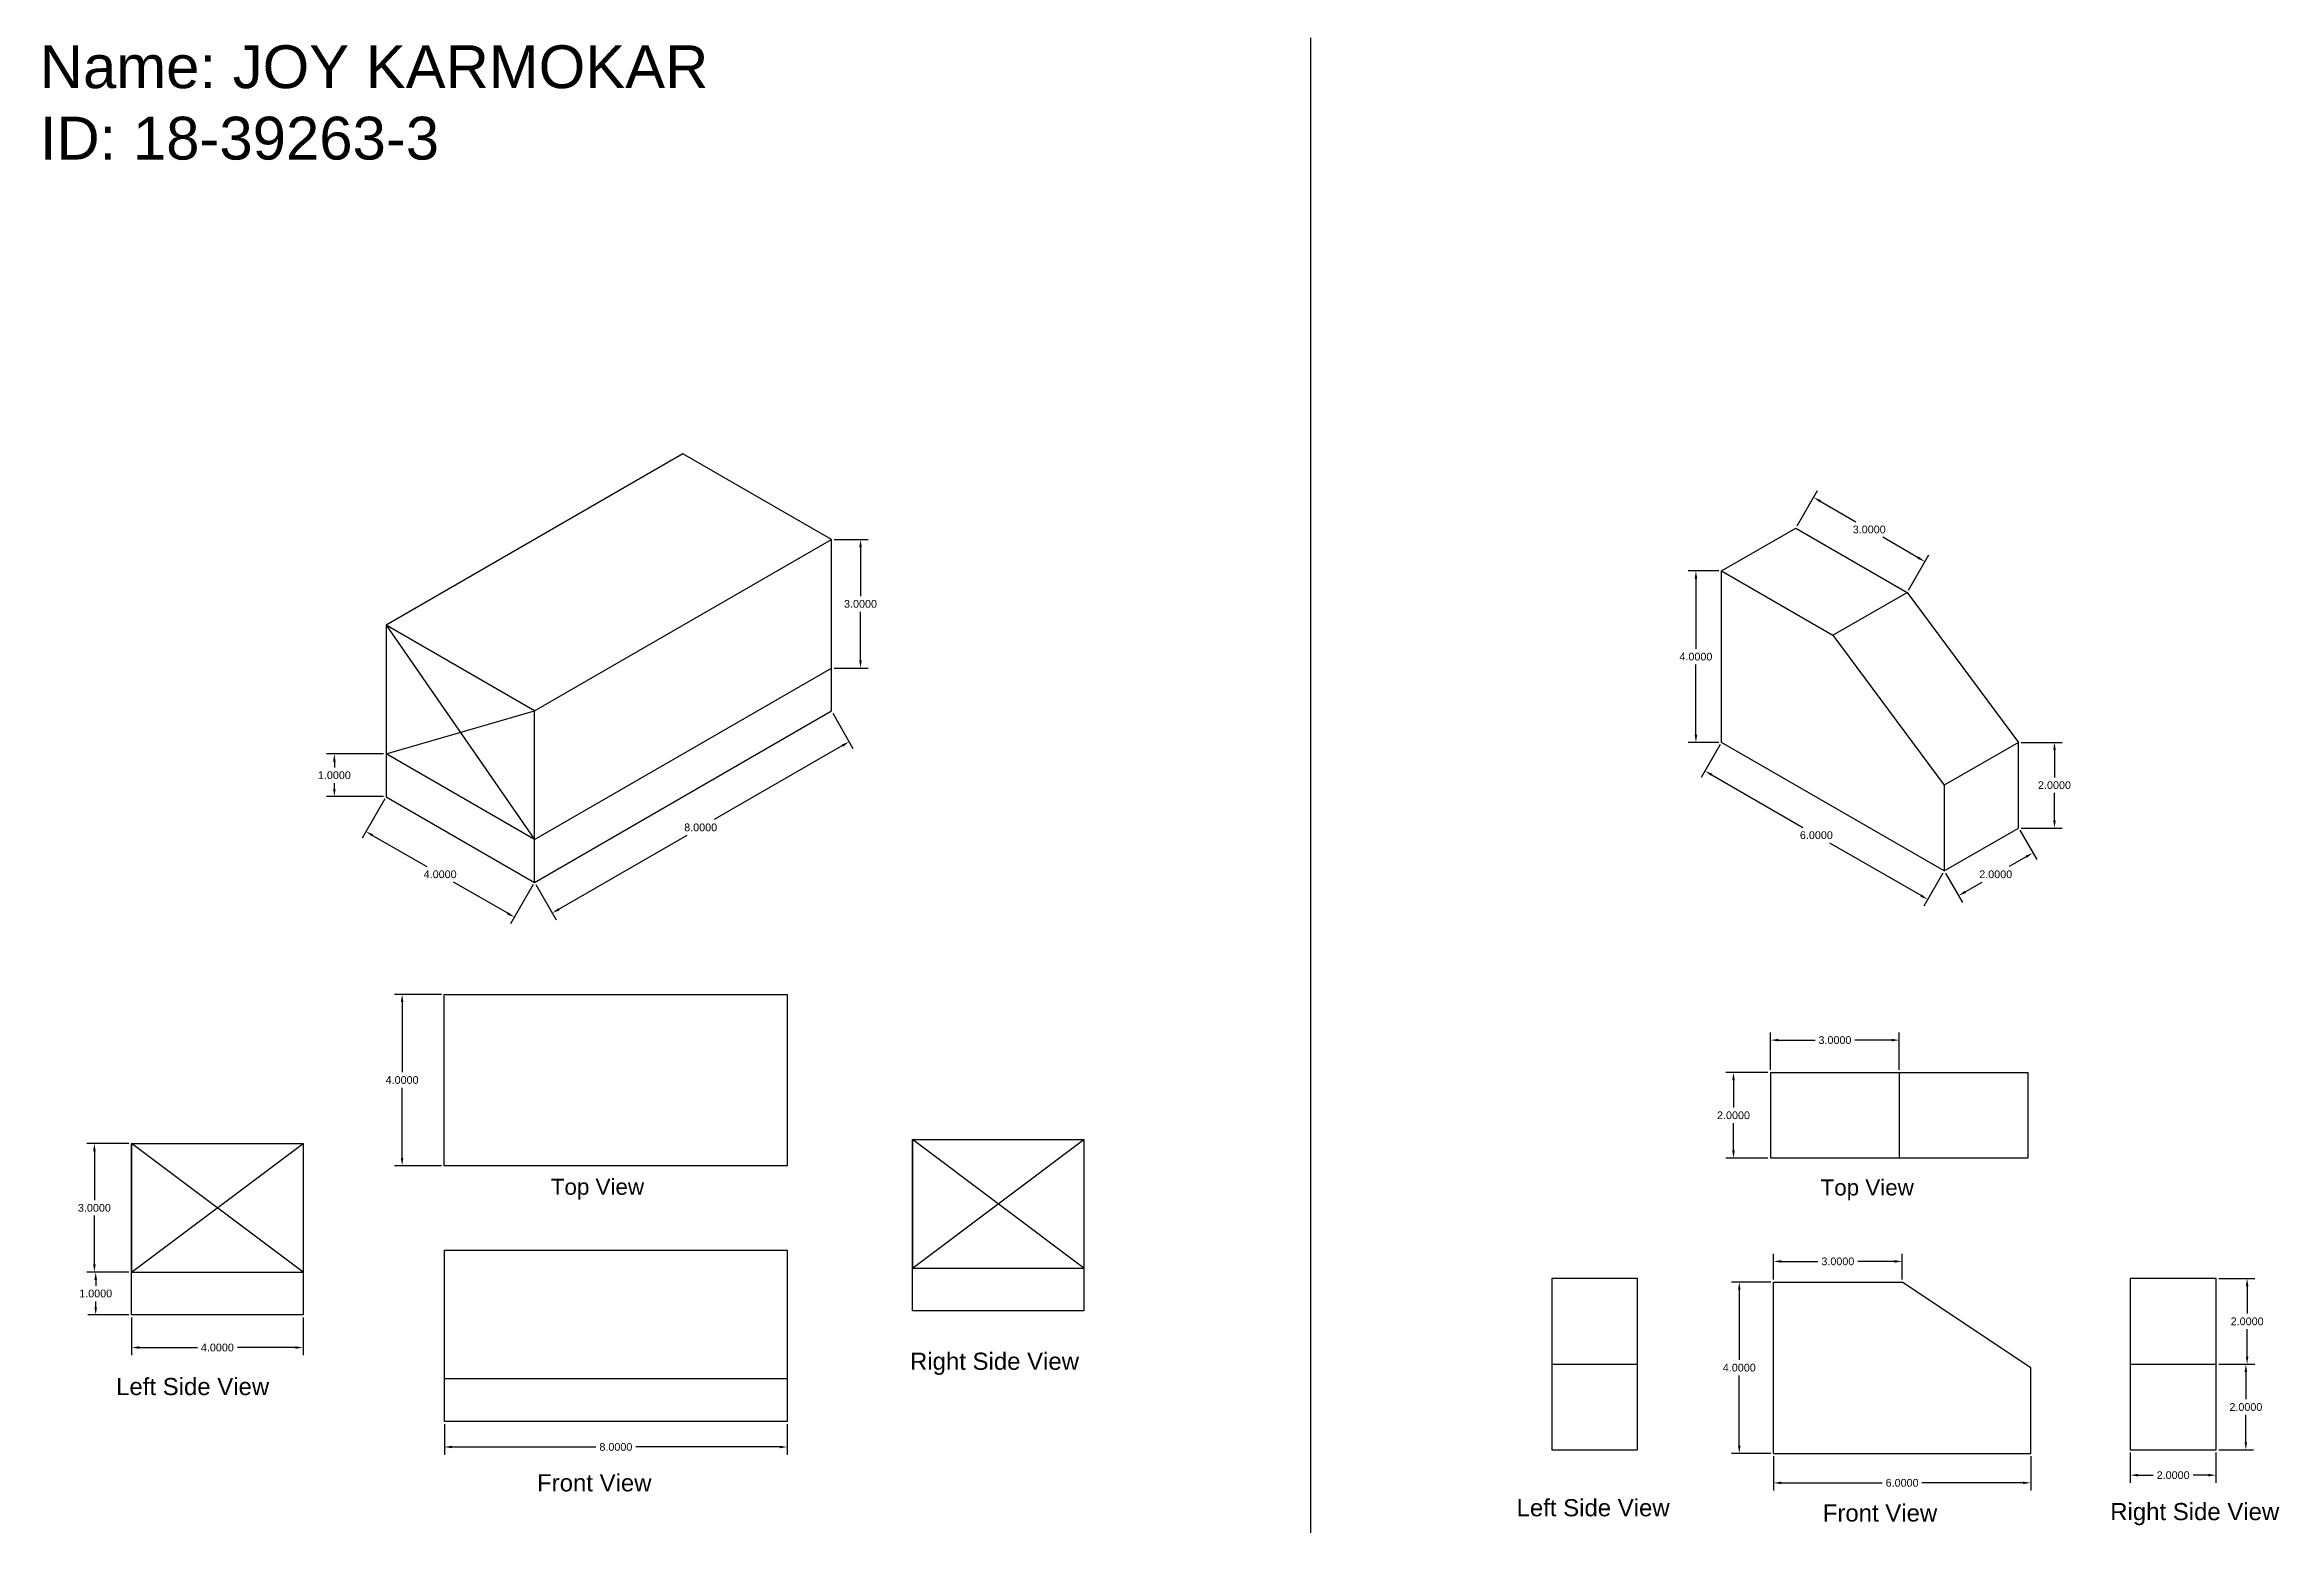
# Model space of a CAD drawing. Header units: inches. Extents: x 6 to 168, y 1 to 50.
# Drawn here: x 6.2 to 58.3, y 15.2 to 49.8 of the extents above; entities that cross this region are included whole.
import ezdxf

# ---------------------------------------------------------------- set-up
doc = ezdxf.new("R2010")
doc.units = ezdxf.units.IN
doc.header["$MEASUREMENT"] = 0
doc.styles.get("Standard").update_dxf_attribs({"font": 'arial.ttf'})
doc.dimstyles.get("Standard").update_dxf_attribs({"dimtxt": 0.18, "dimasz": 0.18, "dimexe": 0.18, "dimexo": 0.0625, "dimgap": 0.09, "dimtad": 0, "dimtih": 1, "dimtoh": 1, "dimdec": 4, "dimzin": 0, "dimdsep": 46, "dimtxsty": 'Standard', "dimcen": 0.09, "dimadec": 0, "dimazin": 0, "dimtfac": 1, "dimtdec": 4, "dimtofl": 0, "dimtmove": 0, "dimatfit": 3, "dimfxl": 1, "dimtolj": 1, "dimtzin": 0, "dimarcsym": 0})

msp = doc.modelspace()

# ---------------------------------------------------------------- texts
at = {"attachment_point": 1}
for s, width, gutter_width, heights, insert, char_height in [('Name: JOY KARMOKAR\\PID: 18-39263-3', 16.6875303, 1, [4.95582], (6.06597, 49.76902), 1), ('\\pt4.85909;Top View', 4.9503156, 0.74755, [0], (17.99074, 23.31032), 0.3737761), ('\\pt4.85909;Top View', 4.9503156, 0.74755, [0], (47.62078, 23.29448), 0.3737761), ('\\pt4.8;Right Side View', 5.3168655, 1, [0], (26.37266, 19.25098), 0.4), ('\\pt4.8;Left Side View', 5.3168655, 1, [0], (7.84702, 18.66026), 0.4), ('\\pt4.8;Front View', 5.3168655, 1, [0], (17.67041, 16.41341), 0.4), ('\\pt4.8;Left Side View', 5.3168655, 1, [0], (40.52765, 15.83125), 0.4), ('\\pt4.8;Front View', 5.3168655, 1, [0], (47.67263, 15.70878), 0.4), ('\\pt4.8;Right Side View', 5.3168655, 1, [0], (54.37999, 15.74113), 0.4)]:
    msp.add_mtext_dynamic_manual_height_columns(s, width=width, gutter_width=gutter_width, heights=heights, dxfattribs=dict(at, insert=insert, char_height=char_height))

# ---------------------------------------------------------------- blocks, each defined once
blk = doc.blocks.new('*D1')
at = {"color": 0, "lineweight": -2, "transparency": 16777216}
for p, q in [((24.6, 38.23), (25.398, 38.23)), ((25.218, 38.05), (25.218, 36.912)), ((25.218, 35.41), (25.218, 36.548)), ((24.6, 35.23), (25.398, 35.23))]:
    blk.add_line(p, q, dxfattribs=at)
at = {"color": 0, "transparency": 16777216}
for points in [[(25.188, 38.05), (25.248, 38.05), (25.218, 38.23)], [(25.188, 35.41), (25.248, 35.41), (25.218, 35.23)]]:
    blk.add_solid(points, dxfattribs=at)
at = {"layer": 'Defpoints', "color": 0, "transparency": 16777216}
for p in [(24.538, 38.23), (24.538, 35.23), (25.218, 35.23)]:
    blk.add_point(p, dxfattribs=at)
at = {"color": 0, "transparency": 16777216, "insert": (25.218, 36.73), "char_height": 0.18, "attachment_point": 5}
blk.add_mtext('\\A1;3.0000', dxfattribs=at)
blk = doc.blocks.new('*D2')
at = {"color": 0, "lineweight": -2, "transparency": 16777216}
for p, q in [((14.083, 33.23), (12.76, 33.23)), ((12.94, 33.05), (12.94, 32.912)), ((12.94, 32.41), (12.94, 32.548)), ((14.083, 32.23), (12.76, 32.23))]:
    blk.add_line(p, q, dxfattribs=at)
at = {"color": 0, "transparency": 16777216}
for points in [[(12.91, 33.05), (12.97, 33.05), (12.94, 33.23)], [(12.91, 32.41), (12.97, 32.41), (12.94, 32.23)]]:
    blk.add_solid(points, dxfattribs=at)
at = {"layer": 'Defpoints', "color": 0, "transparency": 16777216}
for p in [(14.146, 33.23), (12.94, 32.23), (14.146, 32.23)]:
    blk.add_point(p, dxfattribs=at)
at = {"color": 0, "transparency": 16777216, "insert": (12.94, 32.73), "char_height": 0.18, "attachment_point": 5}
blk.add_mtext('\\A1;1.0000', dxfattribs=at)
blk = doc.blocks.new('*D3')
at = {"color": 0, "lineweight": -2, "transparency": 16777216}
for p, q in [((24.569, 34.176), (25.042, 33.356)), ((24.797, 33.422), (21.803, 31.694)), ((18.18, 29.602), (21.173, 31.33)), ((17.641, 30.176), (18.114, 29.356))]:
    blk.add_line(p, q, dxfattribs=at)
at = {"color": 0, "transparency": 16777216}
for points in [[(24.782, 33.448), (24.812, 33.396), (24.952, 33.512)], [(18.165, 29.628), (18.195, 29.576), (18.024, 29.512)]]:
    blk.add_solid(points, dxfattribs=at)
at = {"layer": 'Defpoints', "color": 0, "transparency": 16777216}
for p in [(24.538, 34.23), (17.61, 30.23), (18.024, 29.512)]:
    blk.add_point(p, dxfattribs=at)
at = {"color": 0, "transparency": 16777216, "insert": (21.488, 31.512), "char_height": 0.18, "attachment_point": 5}
blk.add_mtext('\\A1;8.0000', dxfattribs=at)
blk = doc.blocks.new('*D4')
at = {"color": 0, "lineweight": -2, "transparency": 16777216}
for p, q in [((14.114, 32.176), (13.587, 31.261)), ((13.832, 31.327), (15.094, 30.599)), ((16.985, 29.507), (15.724, 30.235)), ((17.578, 30.176), (17.051, 29.261))]:
    blk.add_line(p, q, dxfattribs=at)
at = {"color": 0, "transparency": 16777216}
for points in [[(13.847, 31.353), (13.817, 31.301), (13.677, 31.417)], [(17, 29.533), (16.97, 29.481), (17.141, 29.417)]]:
    blk.add_solid(points, dxfattribs=at)
at = {"layer": 'Defpoints', "color": 0, "transparency": 16777216}
for p in [(14.146, 32.23), (17.61, 30.23), (17.141, 29.417)]:
    blk.add_point(p, dxfattribs=at)
at = {"color": 0, "transparency": 16777216, "insert": (15.409, 30.417), "char_height": 0.18, "attachment_point": 5}
blk.add_mtext('\\A1;4.0000', dxfattribs=at)
blk = doc.blocks.new('*D45')
at = {"color": 0, "lineweight": -2, "transparency": 16777216}
for p, q in [((15.443, 27.615), (14.341, 27.615)), ((14.521, 27.435), (14.521, 25.796)), ((14.521, 23.795), (14.521, 25.433)), ((15.443, 23.615), (14.341, 23.615))]:
    blk.add_line(p, q, dxfattribs=at)
at = {"color": 0, "transparency": 16777216}
for points in [[(14.491, 27.435), (14.551, 27.435), (14.521, 27.615)], [(14.491, 23.795), (14.551, 23.795), (14.521, 23.615)]]:
    blk.add_solid(points, dxfattribs=at)
at = {"layer": 'Defpoints', "color": 0, "transparency": 16777216}
for p in [(14.521, 27.615), (15.506, 27.615), (15.506, 23.615)]:
    blk.add_point(p, dxfattribs=at)
at = {"color": 0, "transparency": 16777216, "insert": (14.521, 25.615), "char_height": 0.18, "attachment_point": 5}
blk.add_mtext('\\A1;4.0000', dxfattribs=at)
blk = doc.blocks.new('*D46')
at = {"color": 0, "lineweight": -2, "transparency": 16777216}
for p, q in [((15.509, 17.582), (15.509, 16.869)), ((23.509, 17.582), (23.509, 16.869)), ((15.689, 17.049), (19.045, 17.049)), ((23.329, 17.049), (19.972, 17.049))]:
    blk.add_line(p, q, dxfattribs=at)
at = {"color": 0, "transparency": 16777216}
for points in [[(15.689, 17.079), (15.689, 17.019), (15.509, 17.049)], [(23.329, 17.079), (23.329, 17.019), (23.509, 17.049)]]:
    blk.add_solid(points, dxfattribs=at)
at = {"layer": 'Defpoints', "color": 0, "transparency": 16777216}
for p in [(15.509, 17.644), (23.509, 17.644), (15.509, 17.049)]:
    blk.add_point(p, dxfattribs=at)
at = {"color": 0, "transparency": 16777216, "insert": (19.509, 17.049), "char_height": 0.18, "attachment_point": 5}
blk.add_mtext('\\A1;8.0000', dxfattribs=at)
blk = doc.blocks.new('*D47')
at = {"color": 0, "lineweight": -2, "transparency": 16777216}
for p, q in [((8.147, 24.131), (7.161, 24.131)), ((7.341, 23.951), (7.341, 22.813)), ((7.341, 21.311), (7.341, 22.449)), ((8.147, 21.131), (7.161, 21.131))]:
    blk.add_line(p, q, dxfattribs=at)
at = {"color": 0, "transparency": 16777216}
for points in [[(7.311, 23.951), (7.371, 23.951), (7.341, 24.131)], [(7.311, 21.311), (7.371, 21.311), (7.341, 21.131)]]:
    blk.add_solid(points, dxfattribs=at)
at = {"layer": 'Defpoints', "color": 0, "transparency": 16777216}
for p in [(8.21, 24.131), (7.341, 21.131), (8.21, 21.131)]:
    blk.add_point(p, dxfattribs=at)
at = {"color": 0, "transparency": 16777216, "insert": (7.341, 22.631), "char_height": 0.18, "attachment_point": 5}
blk.add_mtext('\\A1;3.0000', dxfattribs=at)
blk = doc.blocks.new('*D48')
at = {"color": 0, "lineweight": -2, "transparency": 16777216}
for p, q in [((8.147, 21.131), (7.191, 21.131)), ((7.371, 20.951), (7.371, 20.813)), ((7.371, 20.311), (7.371, 20.449)), ((8.147, 20.131), (7.191, 20.131))]:
    blk.add_line(p, q, dxfattribs=at)
at = {"color": 0, "transparency": 16777216}
for points in [[(7.341, 20.951), (7.401, 20.951), (7.371, 21.131)], [(7.341, 20.311), (7.401, 20.311), (7.371, 20.131)]]:
    blk.add_solid(points, dxfattribs=at)
at = {"layer": 'Defpoints', "color": 0, "transparency": 16777216}
for p in [(7.371, 21.131), (8.21, 21.131), (8.21, 20.131)]:
    blk.add_point(p, dxfattribs=at)
at = {"color": 0, "transparency": 16777216, "insert": (7.371, 20.631), "char_height": 0.18, "attachment_point": 5}
blk.add_mtext('\\A1;1.0000', dxfattribs=at)
blk = doc.blocks.new('*D49')
at = {"color": 0, "lineweight": -2, "transparency": 16777216}
for p, q in [((8.21, 20.069), (8.21, 19.19)), ((12.21, 20.069), (12.21, 19.19)), ((8.39, 19.37), (9.743, 19.37)), ((12.03, 19.37), (10.676, 19.37))]:
    blk.add_line(p, q, dxfattribs=at)
at = {"color": 0, "transparency": 16777216}
for points in [[(8.39, 19.4), (8.39, 19.34), (8.21, 19.37)], [(12.03, 19.4), (12.03, 19.34), (12.21, 19.37)]]:
    blk.add_solid(points, dxfattribs=at)
at = {"layer": 'Defpoints', "color": 0, "transparency": 16777216}
for p in [(8.21, 20.131), (12.21, 20.131), (8.21, 19.37)]:
    blk.add_point(p, dxfattribs=at)
at = {"color": 0, "transparency": 16777216, "insert": (10.21, 19.37), "char_height": 0.18, "attachment_point": 5}
blk.add_mtext('\\A1;4.0000', dxfattribs=at)
blk = doc.blocks.new('*D14')
at = {"color": 0, "lineweight": -2, "transparency": 16777216}
for p, q in [((47.074, 38.552), (47.547, 39.373)), ((47.613, 39.127), (48.441, 38.649)), ((49.9, 37.807), (49.072, 38.285)), ((49.672, 37.052), (50.146, 37.873))]:
    blk.add_line(p, q, dxfattribs=at)
at = {"color": 0, "transparency": 16777216}
for points in [[(47.628, 39.153), (47.598, 39.101), (47.457, 39.217)], [(49.915, 37.833), (49.885, 37.781), (50.056, 37.717)]]:
    blk.add_solid(points, dxfattribs=at)
at = {"layer": 'Defpoints', "color": 0, "transparency": 16777216}
for p in [(47.457, 39.217), (47.042, 38.498), (49.64, 36.998)]:
    blk.add_point(p, dxfattribs=at)
at = {"color": 0, "transparency": 16777216, "insert": (48.756, 38.467), "char_height": 0.18, "attachment_point": 5}
blk.add_mtext('\\A1;3.0000', dxfattribs=at)
blk = doc.blocks.new('*D15')
at = {"color": 0, "lineweight": -2, "transparency": 16777216}
for p, q in [((52.301, 33.498), (53.259, 33.498)), ((53.079, 33.318), (53.079, 32.68)), ((53.079, 31.678), (53.079, 32.316)), ((52.301, 31.498), (53.259, 31.498))]:
    blk.add_line(p, q, dxfattribs=at)
at = {"color": 0, "transparency": 16777216}
for points in [[(53.049, 33.318), (53.109, 33.318), (53.079, 33.498)], [(53.049, 31.678), (53.109, 31.678), (53.079, 31.498)]]:
    blk.add_solid(points, dxfattribs=at)
at = {"layer": 'Defpoints', "color": 0, "transparency": 16777216}
for p in [(52.239, 33.498), (52.239, 31.498), (53.079, 31.498)]:
    blk.add_point(p, dxfattribs=at)
at = {"color": 0, "transparency": 16777216, "insert": (53.079, 32.498), "char_height": 0.18, "attachment_point": 5}
blk.add_mtext('\\A1;2.0000', dxfattribs=at)
blk = doc.blocks.new('*D16')
at = {"color": 0, "lineweight": -2, "transparency": 16777216}
for p, q in [((45.279, 33.444), (44.835, 32.674)), ((45.08, 32.74), (47.208, 31.512)), ((49.965, 29.92), (47.838, 31.148)), ((50.475, 30.444), (50.031, 29.674))]:
    blk.add_line(p, q, dxfattribs=at)
at = {"color": 0, "transparency": 16777216}
for points in [[(45.095, 32.766), (45.065, 32.714), (44.925, 32.83)], [(49.98, 29.946), (49.95, 29.894), (50.121, 29.83)]]:
    blk.add_solid(points, dxfattribs=at)
at = {"layer": 'Defpoints', "color": 0, "transparency": 16777216}
for p in [(45.31, 33.498), (50.506, 30.498), (50.121, 29.83)]:
    blk.add_point(p, dxfattribs=at)
at = {"color": 0, "transparency": 16777216, "insert": (47.523, 31.33), "char_height": 0.18, "attachment_point": 5}
blk.add_mtext('\\A1;6.0000', dxfattribs=at)
blk = doc.blocks.new('*D17')
at = {"color": 0, "lineweight": -2, "transparency": 16777216}
for p, q in [((45.248, 37.498), (44.532, 37.498)), ((44.712, 37.318), (44.712, 35.68)), ((44.712, 33.678), (44.712, 35.316)), ((45.248, 33.498), (44.532, 33.498))]:
    blk.add_line(p, q, dxfattribs=at)
at = {"color": 0, "transparency": 16777216}
for points in [[(44.682, 37.318), (44.742, 37.318), (44.712, 37.498)], [(44.682, 33.678), (44.742, 33.678), (44.712, 33.498)]]:
    blk.add_solid(points, dxfattribs=at)
at = {"layer": 'Defpoints', "color": 0, "transparency": 16777216}
for p in [(45.31, 37.498), (44.712, 33.498), (45.31, 33.498)]:
    blk.add_point(p, dxfattribs=at)
at = {"color": 0, "transparency": 16777216, "insert": (44.712, 35.498), "char_height": 0.18, "attachment_point": 5}
blk.add_mtext('\\A1;4.0000', dxfattribs=at)
blk = doc.blocks.new('*D18')
at = {"color": 0, "lineweight": -2, "transparency": 16777216}
for p, q in [((52.27, 31.444), (52.664, 30.761)), ((52.418, 30.827), (52.023, 30.599)), ((50.538, 30.444), (50.932, 29.761)), ((50.998, 30.007), (51.393, 30.235))]:
    blk.add_line(p, q, dxfattribs=at)
at = {"color": 0, "transparency": 16777216}
for points in [[(52.403, 30.853), (52.433, 30.801), (52.574, 30.917)], [(50.983, 30.033), (51.013, 29.981), (50.842, 29.917)]]:
    blk.add_solid(points, dxfattribs=at)
at = {"layer": 'Defpoints', "color": 0, "transparency": 16777216}
for p in [(52.239, 31.498), (50.506, 30.498), (50.842, 29.917)]:
    blk.add_point(p, dxfattribs=at)
at = {"color": 0, "transparency": 16777216, "insert": (51.708, 30.417), "char_height": 0.18, "attachment_point": 5}
blk.add_mtext('\\A1;2.0000', dxfattribs=at)
blk = doc.blocks.new('*D37')
at = {"color": 0, "lineweight": -2, "transparency": 16777216}
for p, q in [((46.456, 25.853), (46.456, 26.727)), ((49.456, 25.853), (49.456, 26.727)), ((46.636, 26.547), (47.493, 26.547)), ((49.276, 26.547), (48.42, 26.547))]:
    blk.add_line(p, q, dxfattribs=at)
at = {"color": 0, "transparency": 16777216}
for points in [[(46.636, 26.577), (46.636, 26.517), (46.456, 26.547)], [(49.276, 26.577), (49.276, 26.517), (49.456, 26.547)]]:
    blk.add_solid(points, dxfattribs=at)
at = {"layer": 'Defpoints', "color": 0, "transparency": 16777216}
for p in [(49.456, 26.547), (46.456, 25.791), (49.456, 25.791)]:
    blk.add_point(p, dxfattribs=at)
at = {"color": 0, "transparency": 16777216, "insert": (47.956, 26.547), "char_height": 0.18, "attachment_point": 5}
blk.add_mtext('\\A1;3.0000', dxfattribs=at)
blk = doc.blocks.new('*D38')
at = {"color": 0, "lineweight": -2, "transparency": 16777216}
for p, q in [((46.394, 25.791), (45.409, 25.791)), ((45.589, 25.611), (45.589, 24.973)), ((45.589, 23.971), (45.589, 24.609)), ((46.394, 23.791), (45.409, 23.791))]:
    blk.add_line(p, q, dxfattribs=at)
at = {"color": 0, "transparency": 16777216}
for points in [[(45.559, 25.611), (45.619, 25.611), (45.589, 25.791)], [(45.559, 23.971), (45.619, 23.971), (45.589, 23.791)]]:
    blk.add_solid(points, dxfattribs=at)
at = {"layer": 'Defpoints', "color": 0, "transparency": 16777216}
for p in [(45.589, 25.791), (46.456, 25.791), (46.456, 23.791)]:
    blk.add_point(p, dxfattribs=at)
at = {"color": 0, "transparency": 16777216, "insert": (45.589, 24.791), "char_height": 0.18, "attachment_point": 5}
blk.add_mtext('\\A1;2.0000', dxfattribs=at)
blk = doc.blocks.new('*D39')
at = {"color": 0, "lineweight": -2, "transparency": 16777216}
for p, q in [((56.911, 20.981), (57.755, 20.981)), ((57.575, 20.801), (57.575, 20.163)), ((57.575, 19.161), (57.575, 19.799)), ((56.911, 18.981), (57.755, 18.981))]:
    blk.add_line(p, q, dxfattribs=at)
at = {"color": 0, "transparency": 16777216}
for points in [[(57.545, 20.801), (57.605, 20.801), (57.575, 20.981)], [(57.545, 19.161), (57.605, 19.161), (57.575, 18.981)]]:
    blk.add_solid(points, dxfattribs=at)
at = {"layer": 'Defpoints', "color": 0, "transparency": 16777216}
for p in [(56.848, 20.981), (57.575, 20.981), (56.848, 18.981)]:
    blk.add_point(p, dxfattribs=at)
at = {"color": 0, "transparency": 16777216, "insert": (57.575, 19.981), "char_height": 0.18, "attachment_point": 5}
blk.add_mtext('\\A1;2.0000', dxfattribs=at)
blk = doc.blocks.new('*D40')
at = {"color": 0, "lineweight": -2, "transparency": 16777216}
for p, q in [((56.911, 18.981), (57.725, 18.981)), ((57.545, 18.801), (57.545, 18.163)), ((57.545, 17.161), (57.545, 17.799)), ((56.911, 16.981), (57.725, 16.981))]:
    blk.add_line(p, q, dxfattribs=at)
at = {"color": 0, "transparency": 16777216}
for points in [[(57.515, 18.801), (57.575, 18.801), (57.545, 18.981)], [(57.515, 17.161), (57.575, 17.161), (57.545, 16.981)]]:
    blk.add_solid(points, dxfattribs=at)
at = {"layer": 'Defpoints', "color": 0, "transparency": 16777216}
for p in [(56.848, 18.981), (57.545, 18.981), (56.848, 16.981)]:
    blk.add_point(p, dxfattribs=at)
at = {"color": 0, "transparency": 16777216, "insert": (57.545, 17.981), "char_height": 0.18, "attachment_point": 5}
blk.add_mtext('\\A1;2.0000', dxfattribs=at)
blk = doc.blocks.new('*D41')
at = {"color": 0, "lineweight": -2, "transparency": 16777216}
for p, q in [((54.848, 16.919), (54.848, 16.211)), ((56.848, 16.919), (56.848, 16.211)), ((55.028, 16.391), (55.384, 16.391)), ((56.668, 16.391), (56.313, 16.391))]:
    blk.add_line(p, q, dxfattribs=at)
at = {"color": 0, "transparency": 16777216}
for points in [[(55.028, 16.421), (55.028, 16.361), (54.848, 16.391)], [(56.668, 16.421), (56.668, 16.361), (56.848, 16.391)]]:
    blk.add_solid(points, dxfattribs=at)
at = {"layer": 'Defpoints', "color": 0, "transparency": 16777216}
for p in [(54.848, 16.981), (56.848, 16.981), (56.848, 16.391)]:
    blk.add_point(p, dxfattribs=at)
at = {"color": 0, "transparency": 16777216, "insert": (55.848, 16.391), "char_height": 0.18, "attachment_point": 5}
blk.add_mtext('\\A1;2.0000', dxfattribs=at)
blk = doc.blocks.new('*D42')
at = {"color": 0, "lineweight": -2, "transparency": 16777216}
for p, q in [((46.524, 16.837), (46.524, 16.032)), ((52.524, 16.837), (52.524, 16.032)), ((46.704, 16.212), (49.06, 16.212)), ((52.344, 16.212), (49.987, 16.212))]:
    blk.add_line(p, q, dxfattribs=at)
at = {"color": 0, "transparency": 16777216}
for points in [[(46.704, 16.242), (46.704, 16.182), (46.524, 16.212)], [(52.344, 16.242), (52.344, 16.182), (52.524, 16.212)]]:
    blk.add_solid(points, dxfattribs=at)
at = {"layer": 'Defpoints', "color": 0, "transparency": 16777216}
for p in [(46.524, 16.9), (52.524, 16.9), (52.524, 16.212)]:
    blk.add_point(p, dxfattribs=at)
at = {"color": 0, "transparency": 16777216, "insert": (49.524, 16.212), "char_height": 0.18, "attachment_point": 5}
blk.add_mtext('\\A1;6.0000', dxfattribs=at)
blk = doc.blocks.new('*D43')
at = {"color": 0, "lineweight": -2, "transparency": 16777216}
for p, q in [((46.524, 20.962), (46.524, 21.561)), ((46.704, 21.381), (47.56, 21.381)), ((49.344, 21.381), (48.487, 21.381)), ((49.524, 20.962), (49.524, 21.561))]:
    blk.add_line(p, q, dxfattribs=at)
at = {"color": 0, "transparency": 16777216}
for points in [[(46.704, 21.411), (46.704, 21.351), (46.524, 21.381)], [(49.344, 21.411), (49.344, 21.351), (49.524, 21.381)]]:
    blk.add_solid(points, dxfattribs=at)
at = {"layer": 'Defpoints', "color": 0, "transparency": 16777216}
for p in [(49.524, 21.381), (46.524, 20.9), (49.524, 20.9)]:
    blk.add_point(p, dxfattribs=at)
at = {"color": 0, "transparency": 16777216, "insert": (48.024, 21.381), "char_height": 0.18, "attachment_point": 5}
blk.add_mtext('\\A1;3.0000', dxfattribs=at)
blk = doc.blocks.new('*D44')
at = {"color": 0, "lineweight": -2, "transparency": 16777216}
for p, q in [((46.461, 20.9), (45.544, 20.9)), ((45.724, 20.72), (45.724, 19.082)), ((45.724, 17.08), (45.724, 18.718)), ((46.461, 16.9), (45.544, 16.9))]:
    blk.add_line(p, q, dxfattribs=at)
at = {"color": 0, "transparency": 16777216}
for points in [[(45.694, 20.72), (45.754, 20.72), (45.724, 20.9)], [(45.694, 17.08), (45.754, 17.08), (45.724, 16.9)]]:
    blk.add_solid(points, dxfattribs=at)
at = {"layer": 'Defpoints', "color": 0, "transparency": 16777216}
for p in [(45.724, 20.9), (46.524, 20.9), (46.524, 16.9)]:
    blk.add_point(p, dxfattribs=at)
at = {"color": 0, "transparency": 16777216, "insert": (45.724, 18.9), "char_height": 0.18, "attachment_point": 5}
blk.add_mtext('\\A1;4.0000', dxfattribs=at)

# ---------------------------------------------------------------- dimensions: what is measured, and where the dimension line sits
for p1, p2, distance, picture, middle in [((49.64047, 36.99809), (47.04239, 38.49809), -0.83008, '*D14', (48.75647, 38.46696)), ((45.31034, 37.49809), (45.31034, 33.49809), -0.59879, '*D17', (44.71155, 35.49809)), ((24.53794, 34.22968), (17.60973, 30.22968), 0.82907, '*D3', (21.48837, 31.51168)), ((45.31034, 33.49809), (50.50649, 30.49809), -0.77155, '*D16', (47.52264, 31.3299)), ((14.14563, 32.22968), (17.60973, 30.22968), -0.93809, '*D4', (15.40864, 30.41727)), ((52.23854, 31.49809), (50.50649, 30.49809), 0.67085, '*D18', (51.70795, 30.41711))]:
    dim = msp.add_aligned_dim(p1=p1, p2=p2, distance=distance, dimstyle='Standard')
    dim.commit()
    dim.dimension.update_dxf_attribs({"geometry": picture, "text_midpoint": middle})
for base, p1, p2, picture, middle in [((25.2178, 35.22968), (24.53794, 38.22968), (24.53794, 35.22968), '*D1', (25.2178, 36.72968)), ((53.0794, 31.49809), (52.23854, 33.49809), (52.23854, 31.49809), '*D15', (53.0794, 32.49809)), ((12.93953, 32.22968), (14.14563, 33.22968), (14.14563, 32.22968), '*D2', (12.93953, 32.72968)), ((14.52124, 27.61459), (15.50587, 23.61459), (15.50587, 27.61459), '*D45', (14.52124, 25.61459)), ((45.58944, 25.79062), (46.45639, 23.79062), (46.45639, 25.79062), '*D38', (45.58944, 24.79062)), ((7.34127, 21.13103), (8.2095, 24.13103), (8.2095, 21.13103), '*D47', (7.34127, 22.63103)), ((7.37106, 21.13103), (8.2095, 20.13103), (8.2095, 21.13103), '*D48', (7.37106, 20.63103)), ((45.72375, 20.89981), (46.52367, 16.89981), (46.52367, 20.89981), '*D44', (45.72375, 18.89981)), ((57.57486, 20.98108), (56.84849, 18.98108), (56.84849, 20.98108), '*D39', (57.57486, 19.98108)), ((57.545, 18.98108), (56.84849, 16.98108), (56.84849, 18.98108), '*D40', (57.545, 17.98108))]:
    dim = msp.add_linear_dim(base=base, p1=p1, p2=p2, angle=90, dimstyle='Standard')
    dim.commit()
    dim.dimension.update_dxf_attribs({"geometry": picture, "text_midpoint": middle})
for base, p1, p2, picture, middle in [((49.45639, 26.54747), (46.45639, 25.79062), (49.45639, 25.79062), '*D37', (47.95639, 26.54747)), ((49.52367, 21.38139), (46.52367, 20.89981), (49.52367, 20.89981), '*D43', (48.02367, 21.38139)), ((8.2095, 19.37006), (12.2095, 20.13103), (8.2095, 20.13103), '*D49', (10.2095, 19.37006)), ((15.50864, 17.04889), (23.50864, 17.64406), (15.50864, 17.64406), '*D46', (19.50864, 17.04889)), ((52.52367, 16.21198), (46.52367, 16.89981), (52.52367, 16.89981), '*D42', (49.52367, 16.21198)), ((56.84849, 16.39092), (54.84849, 16.98108), (56.84849, 16.98108), '*D41', (55.84849, 16.39092))]:
    dim = msp.add_linear_dim(base=base, p1=p1, p2=p2, dimstyle='Standard')
    dim.commit()
    dim.dimension.update_dxf_attribs({"geometry": picture, "text_midpoint": middle})

# ---------------------------------------------------------------- linework, layer by layer
for p, q in [((35.71551, 49.94735), (35.71551, 2.28988)), ((21.07384, 40.22968), (14.14563, 36.22968)), ((24.53794, 38.22968), (21.07384, 40.22968)), ((17.60973, 34.22968), (24.53794, 38.22968)), ((24.53794, 35.22968), (24.53794, 38.22968)), ((45.31034, 37.49809), (47.04239, 38.49809)), ((47.04239, 38.49809), (49.64047, 36.99809)), ((45.31034, 33.49809), (45.31034, 37.49809)), ((45.31034, 37.49809), (45.31034, 37.49809)), ((45.31034, 37.49809), (47.90842, 35.99809)), ((47.90842, 35.99809), (49.64047, 36.99809)), ((49.64047, 36.99809), (52.23854, 33.49809)), ((14.14563, 36.22968), (14.14563, 33.22968)), ((17.60973, 34.22968), (14.14563, 36.22968)), ((14.14563, 36.22968), (17.60973, 31.22968)), ((47.90842, 35.99809), (50.50649, 32.49809)), ((17.60973, 31.22968), (24.53794, 35.22968)), ((24.53794, 34.22968), (24.53794, 35.22968)), ((14.14563, 33.22968), (17.60973, 34.22968)), ((17.60973, 30.22968), (24.53794, 34.22968)), ((17.60973, 31.22968), (17.60973, 34.22968)), ((50.50649, 30.49809), (45.31034, 33.49809)), ((52.23854, 33.49809), (50.50649, 32.49809)), ((52.23854, 31.49809), (52.23854, 33.49809)), ((14.14563, 33.22968), (14.14563, 32.22968)), ((17.60973, 31.22968), (14.14563, 33.22968)), ((50.50649, 32.49809), (50.50649, 30.49809)), ((14.14563, 32.22968), (17.60973, 30.22968)), ((50.50649, 30.49809), (52.23854, 31.49809)), ((17.60973, 30.22968), (17.60973, 31.22968)), ((15.50587, 27.61459), (23.50587, 27.61459)), ((15.50587, 23.61459), (15.50587, 27.61459)), ((23.50587, 27.61459), (23.50587, 23.61459)), ((46.45639, 25.79062), (52.45639, 25.79062)), ((46.45639, 23.79062), (46.45639, 25.79062)), ((46.45639, 25.79062), (49.45639, 25.79062)), ((49.45639, 25.79062), (49.45639, 23.79062)), ((52.45639, 25.79062), (52.45639, 23.79062)), ((8.2095, 20.13103), (8.2095, 24.13103)), ((8.2095, 24.13103), (12.2095, 24.13103)), ((12.2095, 21.13103), (8.2095, 24.13103)), ((8.2095, 24.13103), (8.2095, 21.13103)), ((8.2095, 21.13103), (12.2095, 24.13103)), ((12.2095, 24.13103), (12.2095, 20.13103)), ((26.43076, 20.22521), (26.43076, 24.22521)), ((26.43076, 24.22521), (30.43076, 24.22521)), ((30.43076, 21.22521), (26.43076, 24.22521)), ((26.43076, 24.22521), (26.43076, 21.22521)), ((26.43076, 21.22521), (30.43076, 24.22521)), ((30.43076, 24.22521), (30.43076, 20.22521)), ((23.50587, 23.61459), (15.50587, 23.61459)), ((52.45639, 23.79062), (46.45639, 23.79062)), ((15.50864, 21.64406), (23.50864, 21.64406)), ((15.50864, 17.64406), (15.50864, 21.64406)), ((23.50864, 21.64406), (23.50864, 17.64406)), ((8.2095, 20.13103), (8.2095, 21.13103)), ((8.2095, 21.13103), (12.2095, 21.13103)), ((26.43076, 20.22521), (26.43076, 21.22521)), ((26.43076, 21.22521), (30.43076, 21.22521)), ((43.34948, 20.98108), (41.34948, 20.98108)), ((41.34948, 20.98108), (41.34948, 18.98108)), ((43.34948, 18.98108), (43.34948, 20.98108)), ((46.52367, 16.89981), (46.52367, 20.89981)), ((46.52367, 20.89981), (49.52367, 20.89981)), ((52.52367, 18.89981), (49.52367, 20.89981)), ((56.84849, 20.98108), (54.84849, 20.98108)), ((54.84849, 20.98108), (54.84849, 18.98108)), ((56.84849, 18.98108), (56.84849, 20.98108)), ((12.2095, 20.13103), (8.2095, 20.13103)), ((30.43076, 20.22521), (26.43076, 20.22521)), ((41.34948, 18.98108), (41.34948, 16.98108)), ((41.34948, 18.98108), (43.34948, 18.98108)), ((43.34948, 16.98108), (43.34948, 18.98108)), ((52.52367, 16.89981), (52.52367, 18.89981)), ((54.84849, 18.98108), (54.84849, 16.98108)), ((54.84849, 18.98108), (56.84849, 18.98108)), ((56.84849, 16.98108), (56.84849, 18.98108)), ((15.50864, 17.64406), (15.50864, 18.64406)), ((15.50864, 18.64406), (23.50864, 18.64406)), ((23.50864, 17.64406), (15.50864, 17.64406)), ((41.34948, 16.98108), (43.34948, 16.98108)), ((46.52367, 16.89981), (52.52367, 16.89981)), ((54.84849, 16.98108), (56.84849, 16.98108))]:
    msp.add_line(p, q)

msp.set_redraw_order([(e.dxf.handle, doc.entitydb.next_handle()) for e in msp.query("TEXT MTEXT ATTDEF DIMENSION ARC_DIMENSION")])  # texts and dimensions are drawn at this point

doc.saveas('drawing.dxf')
